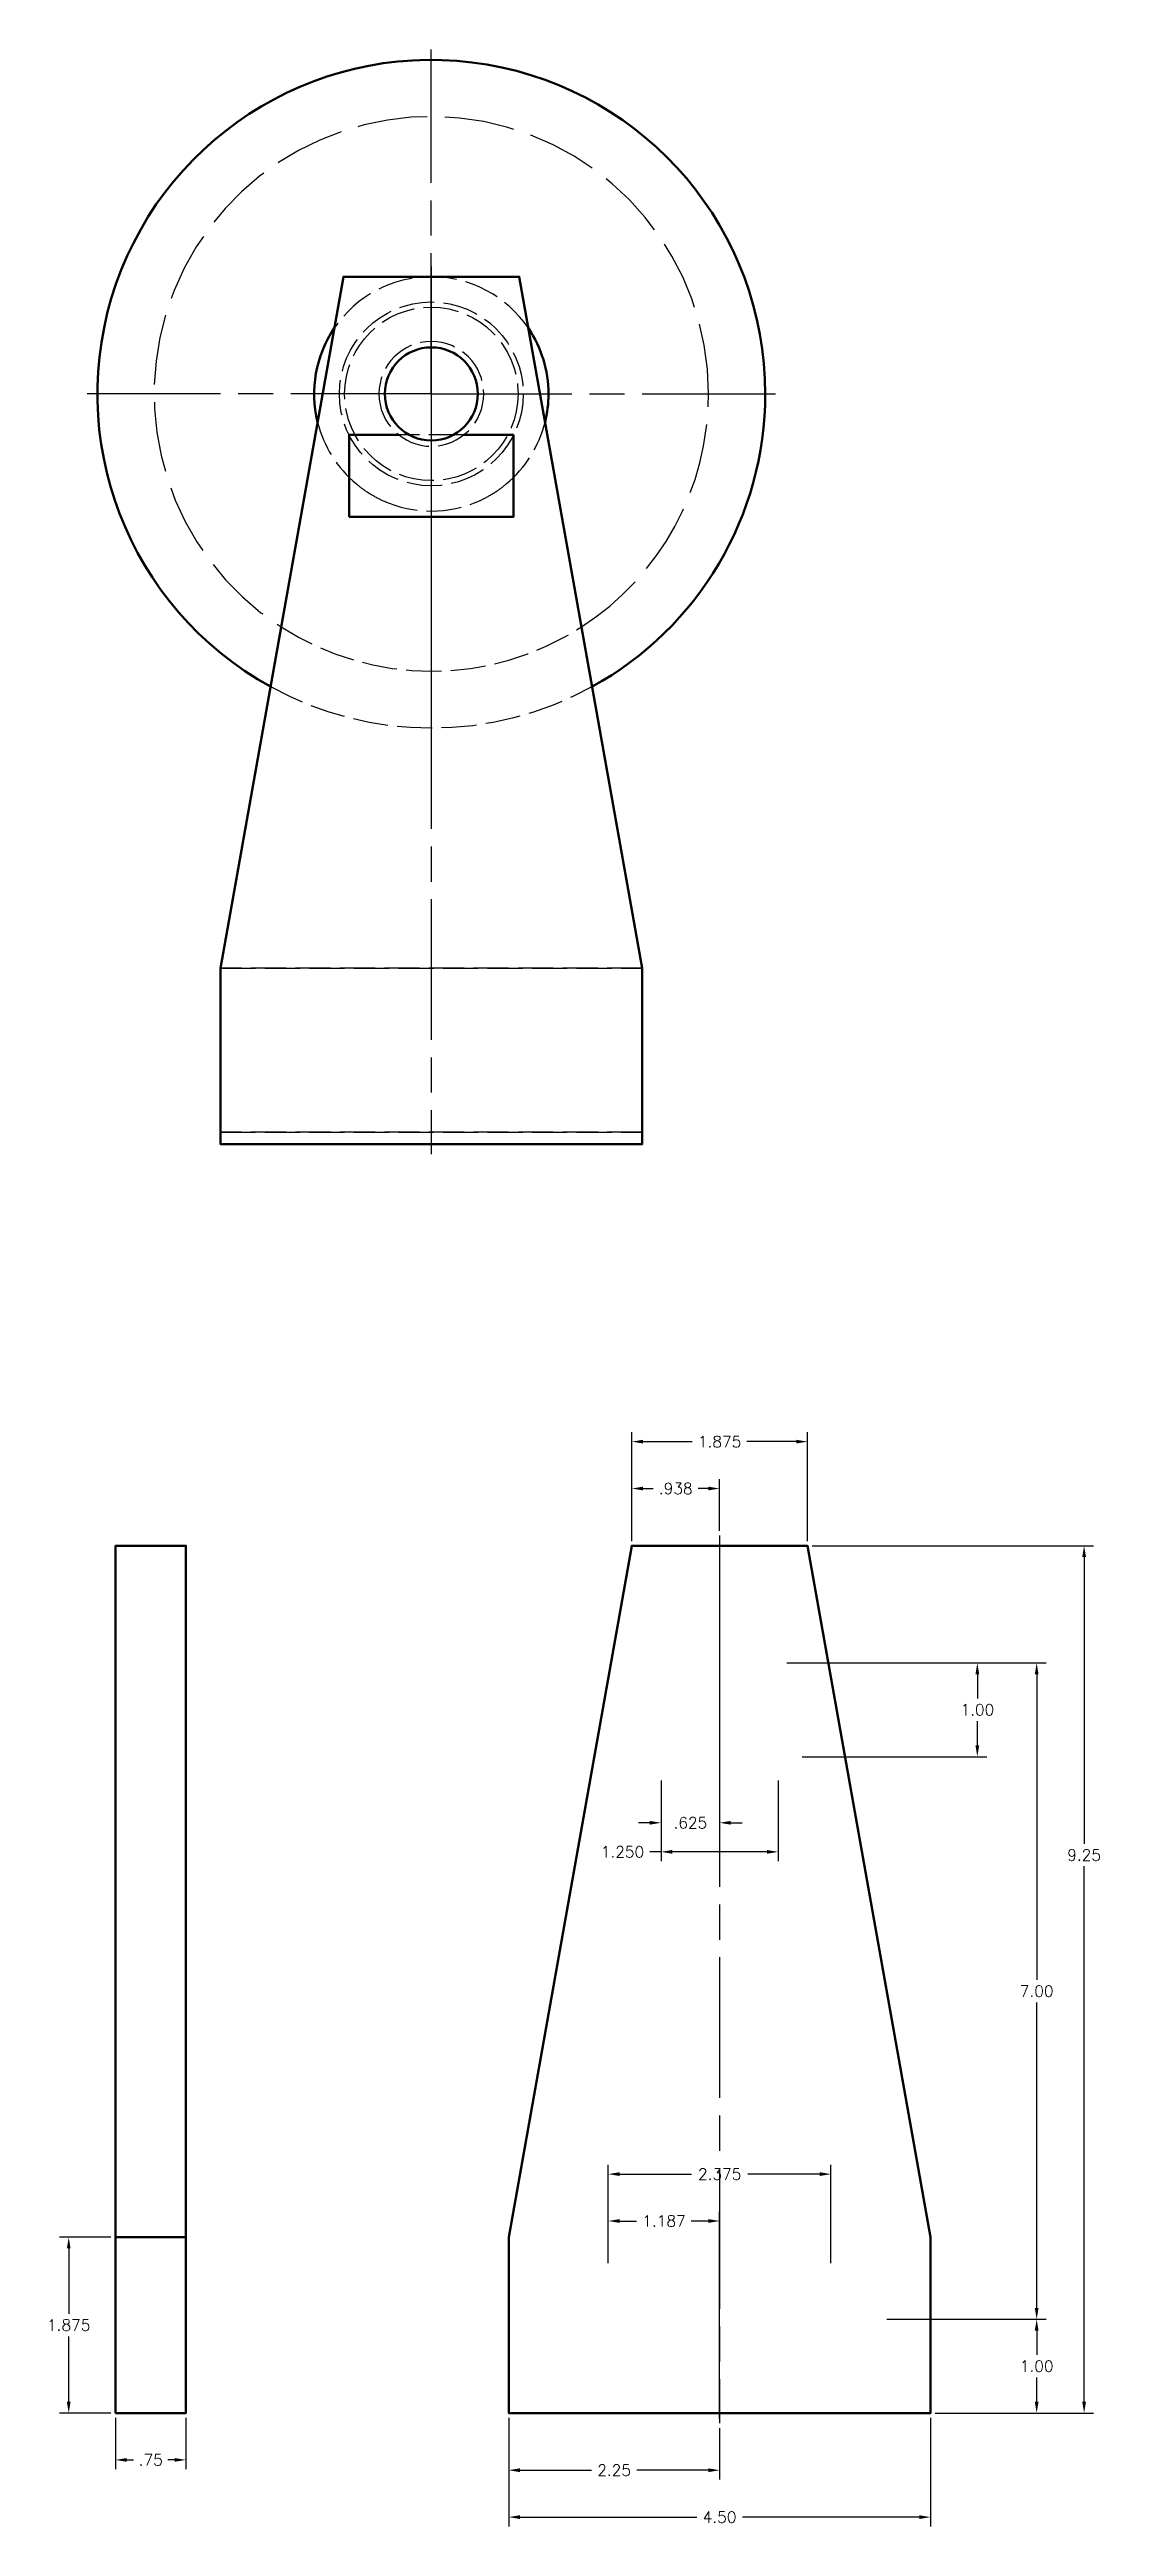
# Model space of a CAD drawing. Header units: inches. Extents: x 1 to 335, y -13 to 295.
# Drawn here: x 11.9 to 23.1, y -13.46 to 12.96 of the extents above; entities that cross this region are included whole.
import ezdxf

# ---------------------------------------------------------------- set-up
doc = ezdxf.new("R2010")
doc.units = ezdxf.units.IN
doc.header["$LTSCALE"] = 0.125
doc.header["$MEASUREMENT"] = 0
for name, pattern in [('AM_ISO02W050', [7.5, 6, -1.5]), ('AM_ISO02W050x2', [3.75, 3, -0.75]), ('AM_ISO08W050', [18, 12, -1.5, 3, -1.5])]:
    doc.linetypes.add(name, pattern=pattern)
for name, color, linetype, lineweight in [('AM_0', 7, 'Continuous', 50), ('AM_3', 212, 'AM_ISO02W050', 25), ('AM_5', 92, 'Continuous', 25), ('AM_7', 142, 'AM_ISO08W050', 25), ('AM_9', 253, 'Continuous', 0)]:
    doc.layers.add(name, color=color, linetype=linetype, lineweight=lineweight)
doc.styles.get("Standard").update_dxf_attribs({"font": 'ROMANS.SHX'})
doc.dimstyles.new('AM_ANSI$0', dxfattribs={"dimtxt": 0.12, "dimasz": 0.12, "dimexe": 0.1, "dimexo": 0.05, "dimgap": 0.06, "dimtad": 0, "dimtih": 1, "dimtoh": 1, "dimdec": 4, "dimzin": 7, "dimdsep": 46, "dimtxsty": 'Standard', "dimcen": 0, "dimclrd": 92, "dimclre": 256, "dimclrt": 142, "dimadec": 0, "dimazin": 2, "dimtp": 0.1, "dimtm": 0.1, "dimtfac": 0.71, "dimtdec": 4, "dimtofl": 0, "dimtmove": 0, "dimatfit": 3, "dimfxl": 1, "dimtolj": 1, "dimtzin": 7, "dimlwd": -1, "dimlwe": -1, "dimarcsym": 1})

msp = doc.modelspace()

# ---------------------------------------------------------------- blocks, each defined once
blk = doc.blocks.new('*D220')
at = {"layer": 'AM_5'}
for p, q in [((18.109, -2.946), (18.109, -2.286)), ((19.046, -2.836), (19.046, -2.286))]:
    blk.add_line(p, q, dxfattribs=at)
at = {"layer": 'AM_5', "color": 92}
for p, q in [((18.229, -2.386), (18.338, -2.386)), ((18.926, -2.386), (18.818, -2.386))]:
    blk.add_line(p, q, dxfattribs=at)
for points in [[(18.229, -2.366), (18.229, -2.406), (18.109, -2.386)], [(18.926, -2.366), (18.926, -2.406), (19.046, -2.386)]]:
    blk.add_solid(points, dxfattribs=at)
at = {"layer": 'Defpoints', "color": 0}
for p in [(19.046, -2.386), (19.046, -2.886), (18.109, -2.996)]:
    blk.add_point(p, dxfattribs=at)
at = {"layer": 'AM_5', "color": 142, "insert": (18.578, -2.386), "char_height": 0.12, "attachment_point": 5}
blk.add_mtext('\\A1;.938', dxfattribs=at)
blk = doc.blocks.new('*D221')
at = {"layer": 'AM_5'}
for p, q in [((18.109, -2.946), (18.109, -1.786)), ((19.984, -2.946), (19.984, -1.786))]:
    blk.add_line(p, q, dxfattribs=at)
at = {"layer": 'AM_5', "color": 92}
for p, q in [((18.229, -1.886), (18.755, -1.886)), ((19.864, -1.886), (19.338, -1.886))]:
    blk.add_line(p, q, dxfattribs=at)
for points in [[(18.229, -1.866), (18.229, -1.906), (18.109, -1.886)], [(19.864, -1.866), (19.864, -1.906), (19.984, -1.886)]]:
    blk.add_solid(points, dxfattribs=at)
at = {"layer": 'Defpoints', "color": 0}
for p in [(19.984, -1.886), (18.109, -2.996), (19.984, -2.996)]:
    blk.add_point(p, dxfattribs=at)
at = {"layer": 'AM_5', "color": 142, "insert": (19.046, -1.886), "char_height": 0.12, "attachment_point": 5}
blk.add_mtext('\\A1;1.875', dxfattribs=at)
blk = doc.blocks.new('*D222')
at = {"layer": 'AM_5'}
for p, q in [((18.421, -5.501), (18.421, -6.361)), ((19.671, -5.501), (19.671, -6.361))]:
    blk.add_line(p, q, dxfattribs=at)
at = {"layer": 'AM_5', "color": 92}
for p, q in [((18.421, -6.261), (18.301, -6.261)), ((19.551, -6.261), (18.541, -6.261))]:
    blk.add_line(p, q, dxfattribs=at)
for points in [[(18.541, -6.241), (18.541, -6.281), (18.421, -6.261)], [(19.551, -6.241), (19.551, -6.281), (19.671, -6.261)]]:
    blk.add_solid(points, dxfattribs=at)
at = {"layer": 'Defpoints', "color": 0}
for p in [(18.421, -5.451), (19.671, -5.451), (19.671, -6.261)]:
    blk.add_point(p, dxfattribs=at)
at = {"layer": 'AM_5', "color": 142, "insert": (18.01, -6.261), "char_height": 0.12, "attachment_point": 5}
blk.add_mtext('\\A1;1.250', dxfattribs=at)
blk = doc.blocks.new('*D223')
at = {"layer": 'AM_5'}
for p, q in [((19.046, -4.296), (19.046, -6.051)), ((18.421, -5.501), (18.421, -6.051))]:
    blk.add_line(p, q, dxfattribs=at)
at = {"layer": 'AM_5', "color": 92}
for p, q in [((18.301, -5.951), (18.181, -5.951)), ((19.166, -5.951), (19.286, -5.951))]:
    blk.add_line(p, q, dxfattribs=at)
for points in [[(18.301, -5.931), (18.301, -5.971), (18.421, -5.951)], [(19.166, -5.931), (19.166, -5.971), (19.046, -5.951)]]:
    blk.add_solid(points, dxfattribs=at)
at = {"layer": 'Defpoints', "color": 0}
for p in [(19.046, -4.246), (18.421, -5.451), (19.046, -5.951)]:
    blk.add_point(p, dxfattribs=at)
at = {"layer": 'AM_5', "color": 142, "insert": (18.734, -5.951), "char_height": 0.12, "attachment_point": 5}
blk.add_mtext('\\A1;.625', dxfattribs=at)
blk = doc.blocks.new('*D224')
at = {"layer": 'AM_5'}
for p, q in [((19.765, -4.246), (21.896, -4.246)), ((19.926, -5.246), (21.896, -5.246))]:
    blk.add_line(p, q, dxfattribs=at)
at = {"layer": 'AM_5', "color": 92}
for p, q in [((21.796, -4.366), (21.796, -4.626)), ((21.796, -5.126), (21.796, -4.866))]:
    blk.add_line(p, q, dxfattribs=at)
for points in [[(21.776, -4.366), (21.816, -4.366), (21.796, -4.246)], [(21.776, -5.126), (21.816, -5.126), (21.796, -5.246)]]:
    blk.add_solid(points, dxfattribs=at)
at = {"layer": 'Defpoints', "color": 0}
for p in [(19.715, -4.246), (19.876, -5.246), (21.796, -5.246)]:
    blk.add_point(p, dxfattribs=at)
at = {"layer": 'AM_5', "color": 142, "insert": (21.796, -4.746), "char_height": 0.12, "attachment_point": 5}
blk.add_mtext('\\A1;1.00', dxfattribs=at)
blk = doc.blocks.new('*D225')
at = {"layer": 'AM_5'}
for p, q in [((20.832, -11.246), (22.529, -11.246)), ((21.346, -12.246), (22.529, -12.246))]:
    blk.add_line(p, q, dxfattribs=at)
at = {"layer": 'AM_5', "color": 92}
for p, q in [((22.429, -11.366), (22.429, -11.626)), ((22.429, -12.126), (22.429, -11.866))]:
    blk.add_line(p, q, dxfattribs=at)
for points in [[(22.409, -11.366), (22.449, -11.366), (22.429, -11.246)], [(22.409, -12.126), (22.449, -12.126), (22.429, -12.246)]]:
    blk.add_solid(points, dxfattribs=at)
at = {"layer": 'Defpoints', "color": 0}
for p in [(20.782, -11.246), (22.429, -11.246), (21.296, -12.246)]:
    blk.add_point(p, dxfattribs=at)
at = {"layer": 'AM_5', "color": 142, "insert": (22.429, -11.746), "char_height": 0.12, "attachment_point": 5}
blk.add_mtext('\\A1;1.00', dxfattribs=at)
blk = doc.blocks.new('*D226')
at = {"layer": 'AM_5'}
for p, q in [((19.765, -4.246), (22.529, -4.246)), ((20.832, -11.246), (22.529, -11.246))]:
    blk.add_line(p, q, dxfattribs=at)
at = {"layer": 'AM_5', "color": 92}
for p, q in [((22.429, -4.366), (22.429, -7.626)), ((22.429, -11.126), (22.429, -7.866))]:
    blk.add_line(p, q, dxfattribs=at)
for points in [[(22.409, -4.366), (22.449, -4.366), (22.429, -4.246)], [(22.409, -11.126), (22.449, -11.126), (22.429, -11.246)]]:
    blk.add_solid(points, dxfattribs=at)
at = {"layer": 'Defpoints', "color": 0}
for p in [(19.715, -4.246), (22.429, -4.246), (20.782, -11.246)]:
    blk.add_point(p, dxfattribs=at)
at = {"layer": 'AM_5', "color": 142, "insert": (22.429, -7.746), "char_height": 0.12, "attachment_point": 5}
blk.add_mtext('\\A1;7.00', dxfattribs=at)
blk = doc.blocks.new('*D227')
at = {"layer": 'AM_5'}
for p, q in [((20.034, -2.996), (23.035, -2.996)), ((21.346, -12.246), (23.035, -12.246))]:
    blk.add_line(p, q, dxfattribs=at)
at = {"layer": 'AM_5', "color": 92}
for p, q in [((22.935, -3.116), (22.935, -6.175)), ((22.935, -12.126), (22.935, -6.415))]:
    blk.add_line(p, q, dxfattribs=at)
for points in [[(22.915, -3.116), (22.955, -3.116), (22.935, -2.996)], [(22.915, -12.126), (22.955, -12.126), (22.935, -12.246)]]:
    blk.add_solid(points, dxfattribs=at)
at = {"layer": 'Defpoints', "color": 0}
for p in [(19.984, -2.996), (22.935, -2.996), (21.296, -12.246)]:
    blk.add_point(p, dxfattribs=at)
at = {"layer": 'AM_5', "color": 142, "insert": (22.935, -6.295), "char_height": 0.12, "attachment_point": 5}
blk.add_mtext('\\A1;9.25', dxfattribs=at)
blk = doc.blocks.new('*D228')
at = {"layer": 'AM_5'}
for p, q in [((17.859, -10.648), (17.859, -10.098)), ((19.046, -12.306), (19.046, -10.098))]:
    blk.add_line(p, q, dxfattribs=at)
at = {"layer": 'AM_5', "color": 92}
for p, q in [((17.979, -10.198), (18.161, -10.198)), ((18.926, -10.198), (18.744, -10.198))]:
    blk.add_line(p, q, dxfattribs=at)
for points in [[(17.979, -10.178), (17.979, -10.218), (17.859, -10.198)], [(18.926, -10.178), (18.926, -10.218), (19.046, -10.198)]]:
    blk.add_solid(points, dxfattribs=at)
at = {"layer": 'Defpoints', "color": 0}
for p in [(19.046, -10.198), (17.859, -10.698), (19.046, -12.356)]:
    blk.add_point(p, dxfattribs=at)
at = {"layer": 'AM_5', "color": 142, "insert": (18.453, -10.198), "char_height": 0.12, "attachment_point": 5}
blk.add_mtext('\\A1;1.187', dxfattribs=at)
blk = doc.blocks.new('*D110')
at = {"layer": 'AM_5'}
for p, q in [((17.859, -10.648), (17.859, -9.598)), ((20.234, -10.648), (20.234, -9.598))]:
    blk.add_line(p, q, dxfattribs=at)
at = {"layer": 'AM_5', "color": 92}
for p, q in [((17.979, -9.698), (18.747, -9.698)), ((20.114, -9.698), (19.347, -9.698))]:
    blk.add_line(p, q, dxfattribs=at)
for points in [[(17.979, -9.678), (17.979, -9.718), (17.859, -9.698)], [(20.114, -9.678), (20.114, -9.718), (20.234, -9.698)]]:
    blk.add_solid(points, dxfattribs=at)
at = {"layer": 'Defpoints', "color": 0}
for p in [(20.234, -9.698), (17.859, -10.698), (20.234, -10.698)]:
    blk.add_point(p, dxfattribs=at)
at = {"layer": 'AM_5', "color": 142, "insert": (19.047, -9.698), "char_height": 0.12, "attachment_point": 5}
blk.add_mtext('\\A1;2.375', dxfattribs=at)
blk = doc.blocks.new('*D229')
at = {"layer": 'AM_5'}
for p, q in [((16.796, -12.296), (16.796, -12.956)), ((19.046, -12.406), (19.046, -12.956))]:
    blk.add_line(p, q, dxfattribs=at)
at = {"layer": 'AM_5', "color": 92}
for p, q in [((16.916, -12.856), (17.679, -12.856)), ((18.926, -12.856), (18.164, -12.856))]:
    blk.add_line(p, q, dxfattribs=at)
for points in [[(16.916, -12.836), (16.916, -12.876), (16.796, -12.856)], [(18.926, -12.836), (18.926, -12.876), (19.046, -12.856)]]:
    blk.add_solid(points, dxfattribs=at)
at = {"layer": 'Defpoints', "color": 0}
for p in [(16.796, -12.246), (19.046, -12.356), (19.046, -12.856)]:
    blk.add_point(p, dxfattribs=at)
at = {"layer": 'AM_5', "color": 142, "insert": (17.921, -12.856), "char_height": 0.12, "attachment_point": 5}
blk.add_mtext('\\A1;2.25', dxfattribs=at)
blk = doc.blocks.new('*D230')
at = {"layer": 'AM_5'}
for p, q in [((16.796, -12.296), (16.796, -13.456)), ((21.296, -12.296), (21.296, -13.456))]:
    blk.add_line(p, q, dxfattribs=at)
at = {"layer": 'AM_5', "color": 92}
for p, q in [((16.916, -13.356), (18.804, -13.356)), ((21.176, -13.356), (19.289, -13.356))]:
    blk.add_line(p, q, dxfattribs=at)
for points in [[(16.916, -13.336), (16.916, -13.376), (16.796, -13.356)], [(21.176, -13.336), (21.176, -13.376), (21.296, -13.356)]]:
    blk.add_solid(points, dxfattribs=at)
at = {"layer": 'Defpoints', "color": 0}
for p in [(16.796, -12.246), (21.296, -12.246), (21.296, -13.356)]:
    blk.add_point(p, dxfattribs=at)
at = {"layer": 'AM_5', "color": 142, "insert": (19.046, -13.356), "char_height": 0.12, "attachment_point": 5}
blk.add_mtext('\\A1;4.50', dxfattribs=at)
blk = doc.blocks.new('*D231')
at = {"layer": 'AM_5'}
for p, q in [((12.602, -12.296), (12.602, -12.846)), ((13.352, -12.296), (13.352, -12.846))]:
    blk.add_line(p, q, dxfattribs=at)
at = {"layer": 'AM_5', "color": 92}
for p, q in [((12.722, -12.746), (12.794, -12.746)), ((13.232, -12.746), (13.159, -12.746))]:
    blk.add_line(p, q, dxfattribs=at)
for points in [[(12.722, -12.726), (12.722, -12.766), (12.602, -12.746)], [(13.232, -12.726), (13.232, -12.766), (13.352, -12.746)]]:
    blk.add_solid(points, dxfattribs=at)
at = {"layer": 'Defpoints', "color": 0}
for p in [(12.602, -12.246), (13.352, -12.246), (13.352, -12.746)]:
    blk.add_point(p, dxfattribs=at)
at = {"layer": 'AM_5', "color": 142, "insert": (12.977, -12.746), "char_height": 0.12, "attachment_point": 5}
blk.add_mtext('\\A1;.75', dxfattribs=at)
blk = doc.blocks.new('*D232')
at = {"layer": 'AM_5'}
for p, q in [((12.552, -10.371), (12.002, -10.371)), ((12.552, -12.246), (12.002, -12.246))]:
    blk.add_line(p, q, dxfattribs=at)
at = {"layer": 'AM_5', "color": 92}
for p, q in [((12.102, -10.491), (12.102, -11.188)), ((12.102, -12.126), (12.102, -11.428))]:
    blk.add_line(p, q, dxfattribs=at)
for points in [[(12.082, -10.491), (12.122, -10.491), (12.102, -10.371)], [(12.082, -12.126), (12.122, -12.126), (12.102, -12.246)]]:
    blk.add_solid(points, dxfattribs=at)
at = {"layer": 'Defpoints', "color": 0}
for p in [(12.102, -10.371), (12.602, -10.371), (12.602, -12.246)]:
    blk.add_point(p, dxfattribs=at)
at = {"layer": 'AM_5', "color": 142, "insert": (12.102, -11.308), "char_height": 0.12, "attachment_point": 5}
blk.add_mtext('\\A1;1.875', dxfattribs=at)

# ---------------------------------------------------------------- dimensions: what is measured, and where the dimension line sits
at = {"layer": 'AM_5'}
for base, p1, p2, picture, middle in [((19.9839, -1.8856), (18.1089, -2.9956), (19.9839, -2.9956), '*D221', (19.0464, -1.8856)), ((19.0464076925, -2.3856463559), (18.1089076925, -2.9956463559), (19.0464076925, -2.8856463559), '*D220', (18.5776576925, -2.3856463559)), ((20.2344, -9.6981), (17.8594, -10.6981), (20.2344, -10.6981), '*D110', (19.0469, -9.6981)), ((19.0464, -10.1981), (17.8594, -10.6981), (19.0464, -12.3556), '*D228', (18.4529, -10.1981))]:
    dim = msp.add_linear_dim(base=base, p1=p1, p2=p2, dimstyle='AM_ANSI$0', override={"dimdec": 3, "dimtp": 0.001, "dimtm": 0.001, "dimtdec": 3}, dxfattribs=at)
    dim.commit()
    dim.dimension.update_dxf_attribs({"geometry": picture, "text_midpoint": middle})
dim = msp.add_linear_dim(base=(22.9345, -2.9956), p1=(21.2964, -12.2456), p2=(19.9839, -2.9956), angle=90, dimstyle='AM_ANSI$0', override={"dimdec": 2, "dimtp": 0.001, "dimtm": 0.001, "dimtdec": 3}, dxfattribs=at)
dim.commit()
dim.dimension.update_dxf_attribs({"geometry": '*D227', "text_midpoint": (22.9345, -6.2949), "dimtype": 160})
for base, p1, p2, angle, override, picture, middle in [((19.0464, -5.9511), (18.4214, -5.4511), (19.0464, -4.2456), 0, {"dimdec": 3, "dimtp": 0.001, "dimtm": 0.001, "dimtdec": 3}, '*D223', (18.7339, -5.9511)), ((21.7964, -5.2461), (19.7149, -4.2456), (19.8764, -5.2461), 90, {"dimdec": 2, "dimtp": 0.001, "dimtm": 0.001, "dimtdec": 3}, '*D224', (21.7964, -4.7459)), ((22.4294, -4.2456), (20.7819, -11.2456), (19.7149, -4.2456), 90, {"dimdec": 2, "dimtp": 0.001, "dimtm": 0.001, "dimtdec": 3, "dimtix": 1}, '*D226', (22.4294, -7.7456)), ((12.1016, -10.3706), (12.6016, -12.2456), (12.6016, -10.3706), 90, {"dimdec": 3, "dimtp": 0.001, "dimtm": 0.001, "dimtdec": 3}, '*D232', (12.1016, -11.3081)), ((22.4294, -11.2456), (21.2964, -12.2456), (20.7819, -11.2456), 90, {"dimdec": 2, "dimtp": 0.001, "dimtm": 0.001, "dimtdec": 3, "dimtix": 1}, '*D225', (22.4294, -11.7456)), ((13.3516, -12.7456), (12.6016, -12.2456), (13.3516, -12.2456), 0, {"dimdec": 2, "dimtp": 0.001, "dimtm": 0.001, "dimtdec": 3}, '*D231', (12.9766, -12.7456)), ((19.0464, -12.8556), (16.7964, -12.2456), (19.0464, -12.3556), 0, {"dimdec": 2, "dimtp": 0.001, "dimtm": 0.001, "dimtdec": 3}, '*D229', (17.9214, -12.8556)), ((21.2964, -13.3556), (16.7964, -12.2456), (21.2964, -12.2456), 0, {"dimdec": 2, "dimtp": 0.001, "dimtm": 0.001, "dimtdec": 3}, '*D230', (19.0464, -13.3556))]:
    dim = msp.add_linear_dim(base=base, p1=p1, p2=p2, angle=angle, dimstyle='AM_ANSI$0', override=override, dxfattribs=at)
    dim.commit()
    dim.dimension.update_dxf_attribs({"geometry": picture, "text_midpoint": middle})
dim = msp.add_linear_dim(base=(19.6714, -6.2611), p1=(18.4214, -5.4511), p2=(19.6714, -5.4511), dimstyle='AM_ANSI$0', override={"dimdec": 3, "dimtp": 0.001, "dimtm": 0.001, "dimtdec": 3}, dxfattribs=at)
dim.commit()
dim.dimension.update_dxf_attribs({"geometry": '*D222', "text_midpoint": (18.01, -6.2611), "dimtype": 160})

# ---------------------------------------------------------------- linework, layer by layer
at = {"layer": 'AM_0'}
for p, q in [((13.7206, 1.4133), (13.7206, 3.1633)), ((13.7206, 3.1633), (13.7206, 1.4133)), ((18.2206, 3.1633), (18.2206, 1.4133)), ((18.2206, 1.4133), (18.2206, 3.1633)), ((12.6016, -10.3706), (13.3516, -10.3706))]:
    msp.add_line(p, q, dxfattribs=at)
for points in [[(13.7206, 3.1633), (13.7206, 1.2882), (18.2206, 1.2882), (18.2206, 3.1633), (16.9081, 10.5382), (15.0331, 10.5382)], [(12.6016, -12.2456), (13.3516, -12.2456), (13.3516, -2.9956), (12.6016, -2.9956)], [(16.7964, -10.3706), (16.7964, -12.2456), (21.2964, -12.2456), (21.2964, -10.3706), (19.9839, -2.9956), (18.1089, -2.9956)]]:
    msp.add_lwpolyline(points, close=True, dxfattribs=at)
for points in [[(15.0956, 7.9757), (16.8456, 7.9757), (16.8456, 8.8507), (16.3182, 8.8507)], [(15.6231, 8.8507), (15.0956, 8.8507), (15.0956, 7.9757)]]:
    msp.add_lwpolyline(points, dxfattribs=at)
at = {"layer": 'AM_0', "extrusion": (0, 0, -1)}
msp.add_circle((-15.9706, 9.2882), 0.4963, dxfattribs=at)
at = {"layer": 'AM_0'}
for radius, start, end in [(3.5625, 0, 241.21183), (1.25, 145.91817, 193.89971), (1.25, 0, 34.08183), (1.25, 346.10029, 0), (3.5625, 298.78817, 0)]:
    msp.add_arc((15.9706, 9.2882), radius, start, end, dxfattribs=at)
at = {"layer": 'AM_3', "linetype": 'AM_ISO02W050x2'}
for p, q in [((16.3182, 8.8507), (15.6231, 8.8507)), ((13.7206, 3.1633), (18.2206, 3.1633)), ((18.2206, 3.1633), (13.7206, 3.1633)), ((18.2206, 1.4133), (13.7206, 1.4133)), ((13.7206, 1.4133), (18.2206, 1.4133))]:
    msp.add_line(p, q, dxfattribs=at)
for radius in [0.9803, 0.9252]:
    msp.add_circle((15.9706, 9.2882), radius, dxfattribs=at)
at = {"layer": 'AM_3', "linetype": 'AM_ISO02W050x2', "extrusion": (0, 0, -1)}
msp.add_circle((-15.9706, 9.2882), 0.5587, dxfattribs=at)
at = {"layer": 'AM_3'}
for start, end in [(0, 237.19286), (302.80714, 0)]:
    msp.add_arc((15.9706, 9.2882), 2.9573, start, end, dxfattribs=at)
at = {"layer": 'AM_3', "linetype": 'AM_ISO02W050x2'}
for radius, start, end in [(1.25, 34.08183, 145.91817), (1.25, 193.89971, 230.20922), (1.25, 309.79078, 346.10029), (1.25, 230.20922, 237.1765), (1.25, 237.1765, 238.83848), (1.25, 238.83848, 245.80576), (1.25, 294.19424, 301.16152), (1.25, 301.16152, 302.8235), (1.25, 302.8235, 309.79078), (1.25, 245.80576, 294.19424), (2.9573, 237.19286, 302.80714), (3.5625, 241.21183, 298.78817)]:
    msp.add_arc((15.9706, 9.2882), radius, start, end, dxfattribs=at)
at = {"layer": 'AM_7'}
for p, q in [((15.9706, 9.2882), (15.9706, 12.9608)), ((15.9706, 10.6483), (15.9706, 1.1783)), ((15.9706, 9.2882), (15.9706, 10.3234)), ((15.9706, 9.2882), (15.9706, 10.3234)), ((15.9706, 9.2882), (12.2981, 9.2882)), ((15.9706, 9.2882), (14.9354, 9.2882)), ((15.9706, 9.2882), (14.9354, 9.2882)), ((15.9706, 9.2882), (15.9706, 5.6158)), ((15.9706, 9.2882), (19.6431, 9.2882)), ((15.9706, 9.2882), (17.0058, 9.2882)), ((15.9706, 9.2882), (17.0058, 9.2882)), ((15.9706, 9.2882), (15.9706, 8.2531)), ((15.9706, 9.2882), (15.9706, 8.2531)), ((19.0464, -2.8856), (19.0464, -12.3556))]:
    msp.add_line(p, q, dxfattribs=at)
at = {"layer": 'AM_9'}
for q in [(15.9706, 9.957), (15.3019, 9.2882), (16.6394, 9.2882), (15.9706, 8.6195)]:
    msp.add_line((15.9706, 9.2882), q, dxfattribs=at)

msp.set_redraw_order([(e.dxf.handle, doc.entitydb.next_handle()) for e in msp.query("TEXT MTEXT ATTDEF DIMENSION ARC_DIMENSION")])  # texts and dimensions are drawn at this point

doc.saveas('drawing.dxf')
